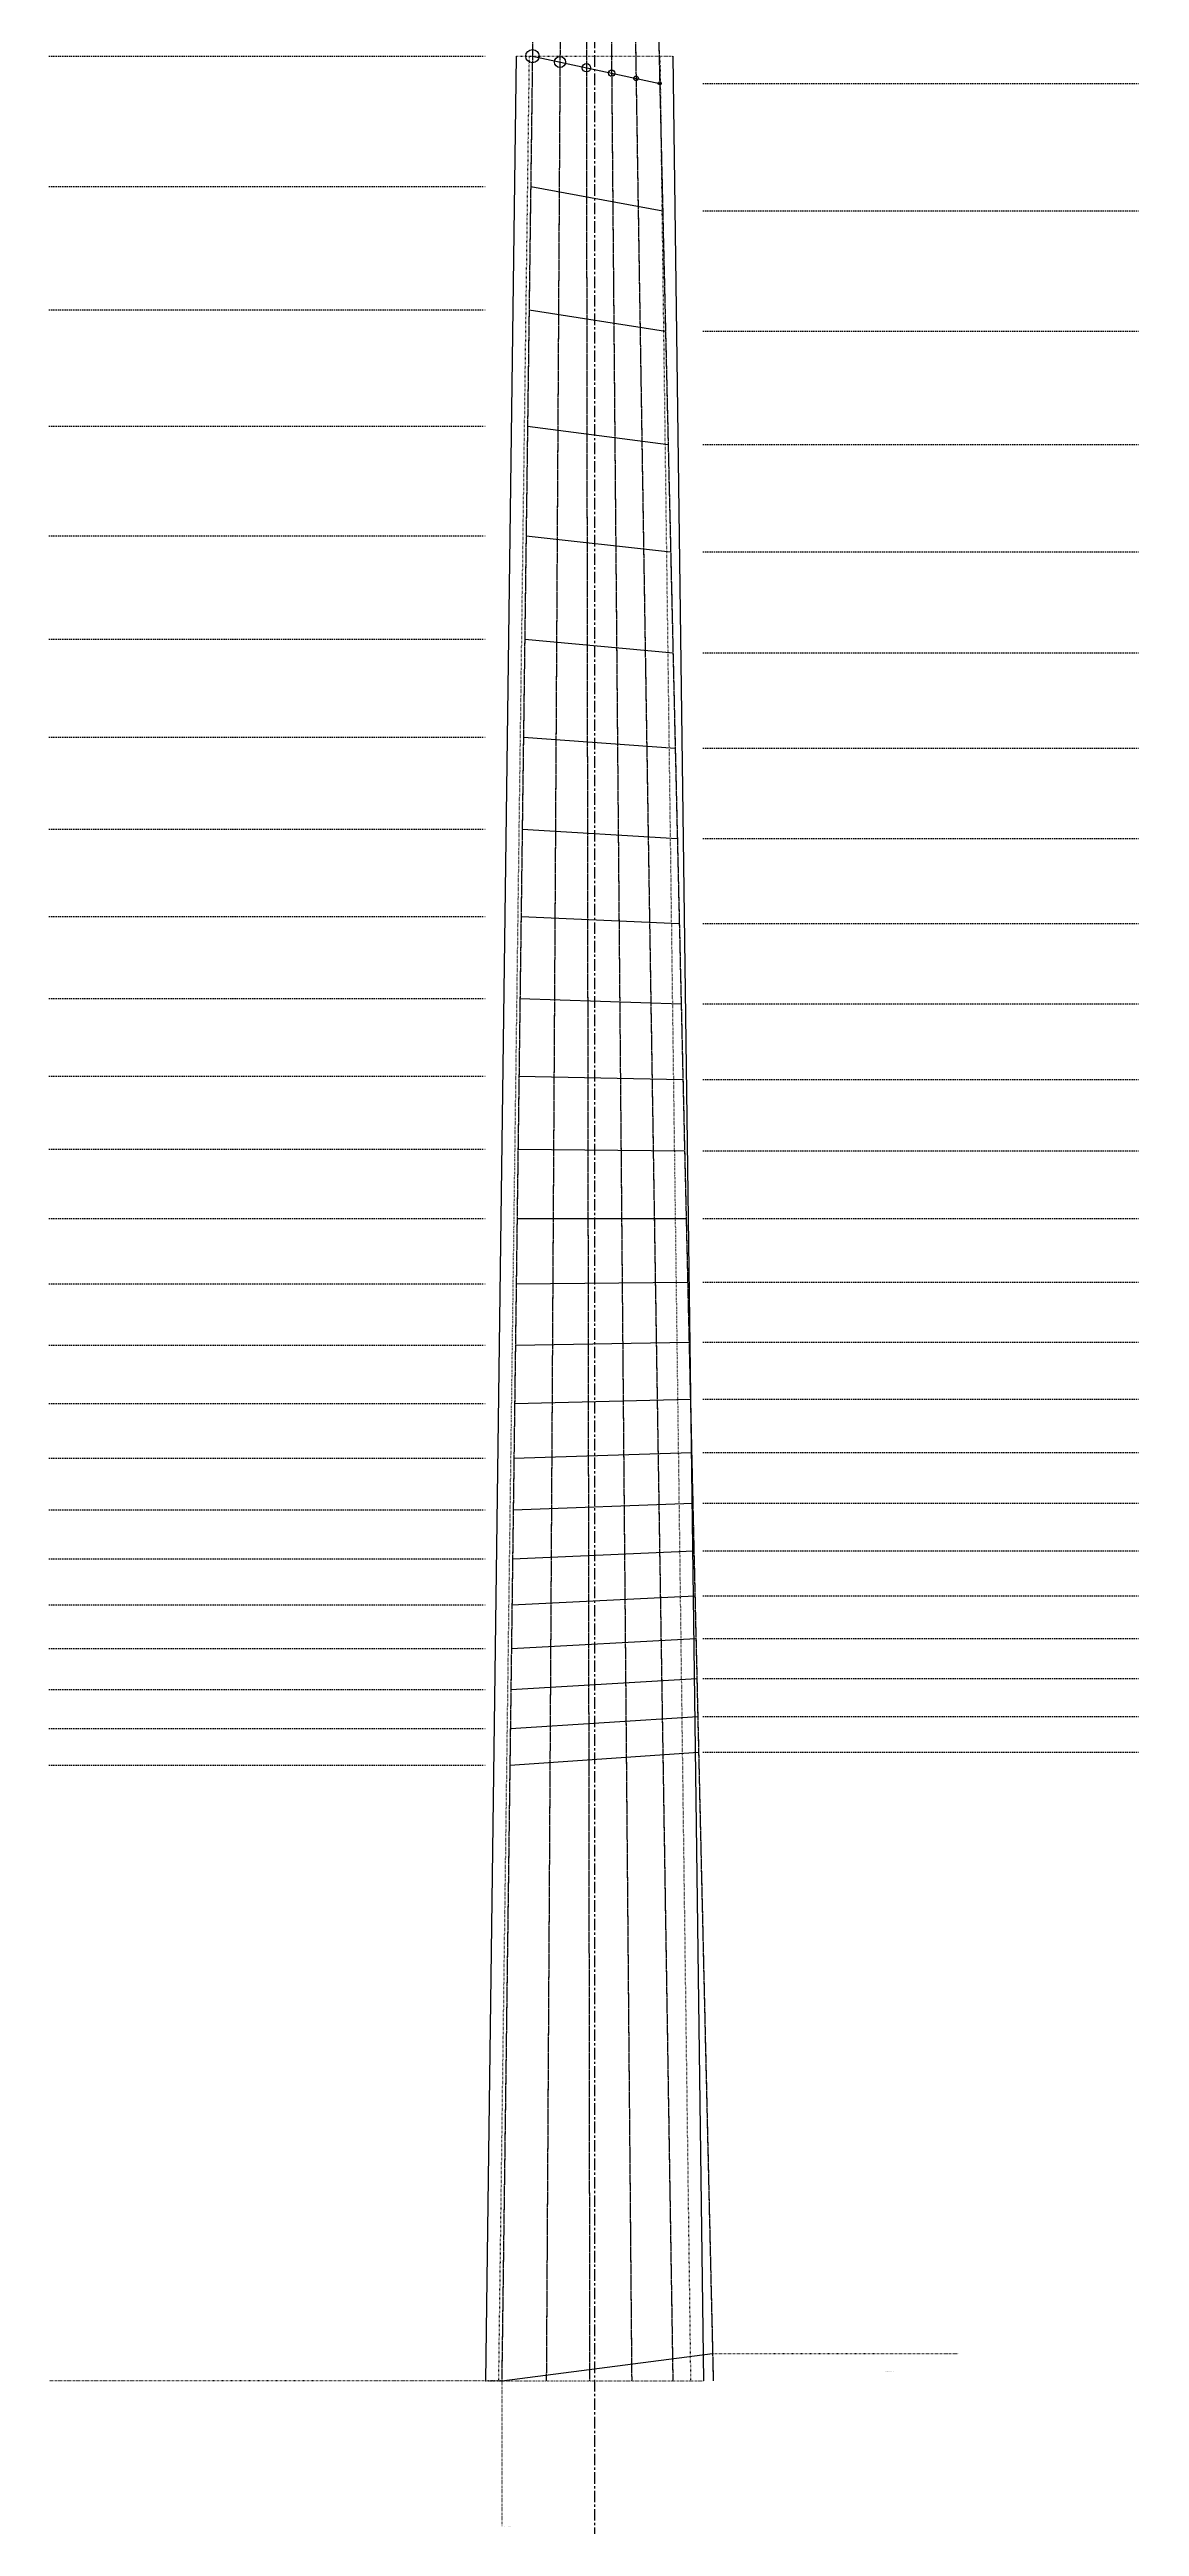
# Model space of a CAD drawing. Header units: millimetres. Extents: x 0 to 300, y -150 to 1050.
# Drawn here: x 0 to 300, y 70 to 752 of the extents above; entities that cross this region are included whole.
import ezdxf

# ---------------------------------------------------------------- set-up
doc = ezdxf.new("R2010")
doc.units = ezdxf.units.MM
for name, pattern in [('CENTER', [5.08, 3.175, -0.635, 0.635, -0.635]), ('DASHED', [1.524, 1.27, -0.254]), ('DASHED2', [0.762, 0.635, -0.127]), ('DOT', [0.508, 0, -0.508]), ('DOT2', [0.254, 0, -0.254])]:
    doc.linetypes.add(name, pattern=pattern)
doc.styles.add('OpenSans', font='OpenSans-Regular.ttf')

msp = doc.modelspace()

# ---------------------------------------------------------------- linework, layer by layer
at = {"linetype": 'CENTER'}
msp.add_line((150, 1050), (150, -150), dxfattribs=at)
at = {"linetype": 'DASHED'}
for p, q in [((135.55, 950), (124.47, 110)), ((141.68, 950), (136.73, 110)), ((147.48, 950), (148.65, 110)), ((152.94, 950), (160.24, 110)), ((158.15, 950), (171.57, 110)), ((163.13, 950), (182.68, 110))]:
    msp.add_line(p, q, dxfattribs=at)
at = {"linetype": 'DASHED2'}
for p, q in [((135.55, 950), (124.47, 110)), ((141.68, 950), (136.73, 110)), ((147.48, 950), (148.65, 110)), ((152.94, 950), (160.24, 110)), ((158.15, 950), (171.57, 110)), ((163.13, 950), (182.68, 110))]:
    msp.add_line(p, q, dxfattribs=at)
at = {"linetype": 'DOT'}
for p, q in [((0, 750), (120, 750)), ((180, 742.5), (300, 742.5)), ((0, 714.08), (120, 714.08)), ((180, 707.42), (300, 707.42)), ((0, 680.18), (120, 680.18)), ((180, 674.31), (300, 674.31)), ((0, 648.17), (120, 648.17)), ((180, 643.06), (300, 643.06)), ((0, 617.97), (120, 617.97)), ((180, 613.56), (300, 613.56)), ((0, 589.46), (120, 589.46)), ((180, 585.72), (300, 585.72)), ((0, 562.55), (120, 562.55)), ((180, 559.44), (300, 559.44)), ((0, 537.15), (120, 537.15)), ((180, 534.64), (300, 534.64)), ((0, 513.17), (120, 513.17)), ((180, 511.23), (300, 511.23)), ((0, 490.55), (120, 490.55)), ((180, 489.13), (300, 489.13)), ((0, 469.19), (120, 469.19)), ((180, 468.27), (300, 468.27)), ((0, 449.03), (120, 449.03)), ((180, 448.58), (300, 448.58)), ((0, 430), (120, 430)), ((180, 430), (300, 430)), ((0, 412.04), (120, 412.04)), ((180, 412.46), (300, 412.46)), ((180, 395.91), (300, 395.91)), ((0, 395.09), (120, 395.09)), ((0, 379.09), (120, 379.09)), ((180, 380.28), (300, 380.28)), ((0, 363.98), (120, 363.98)), ((180, 365.53), (300, 365.53)), ((0, 349.73), (120, 349.73)), ((180, 351.61), (300, 351.61)), ((0, 336.27), (120, 336.27)), ((180, 338.47), (300, 338.47)), ((0, 323.57), (120, 323.57)), ((180, 326.07), (300, 326.07)), ((180, 314.36), (300, 314.36)), ((0, 311.59), (120, 311.59)), ((0, 300.27), (120, 300.27)), ((180, 303.31), (300, 303.31)), ((0, 289.59), (120, 289.59)), ((180, 292.88), (300, 292.88)), ((180, 283.04), (300, 283.04)), ((0, 279.51), (120, 279.51))]:
    msp.add_line(p, q, dxfattribs=at)
for p, q in [((128.44, 750), (120, 110)), ((132.91, 750), (167.96, 742.5)), ((171.56, 750), (180, 110)), ((132.44, 714.08), (168.77, 707.42)), ((131.99, 680.18), (169.55, 674.31)), ((131.57, 648.17), (170.27, 643.06)), ((131.17, 617.97), (170.96, 613.56)), ((130.8, 589.46), (171.61, 585.72)), ((130.44, 562.55), (172.22, 559.44)), ((130.11, 537.15), (172.8, 534.64)), ((129.79, 513.17), (173.34, 511.23)), ((129.49, 490.55), (173.85, 489.13)), ((129.21, 469.19), (174.34, 468.27)), ((128.95, 449.03), (174.8, 448.58)), ((128.69, 430), (175.23, 430)), ((128.46, 412.04), (175.64, 412.46)), ((128.23, 395.09), (176.02, 395.91)), ((128.02, 379.09), (176.39, 380.28)), ((127.82, 363.98), (176.73, 365.53)), ((127.64, 349.73), (177.05, 351.61)), ((127.46, 336.27), (177.36, 338.47)), ((127.29, 323.57), (177.65, 326.07)), ((127.13, 311.59), (177.92, 314.36)), ((126.98, 300.27), (178.18, 303.31)), ((126.84, 289.59), (178.42, 292.88)), ((126.71, 279.51), (178.65, 283.04)), ((124.47, 110), (182.5, 117.5)), ((124.47, 110), (182.5, 117.5))]:
    msp.add_line(p, q)
at = {"linetype": 'DOT2'}
for p, q in [((132, 750), (123.56, 110)), ((128.44, 750), (171.56, 750)), ((168, 750), (176.44, 110)), ((182.5, 117.5), (250, 117.5)), ((124.47, 110), (0, 110)), ((120, 110), (180, 110)), ((124.47, 110), (124.47, 70))]:
    msp.add_line(p, q, dxfattribs=at)
for centre, radius in [((132.91, 750), 1.83), ((140.49, 748.38), 1.52), ((147.76, 746.82), 1.17), ((154.72, 745.33), 0.864), ((161.44, 743.9), 0.635), ((167.96, 742.5), 0.432)]:
    msp.add_circle(centre, radius)

# ---------------------------------------------------------------- texts
at = {"char_height": 0.1, "attachment_point": 1, "style": 'OpenSans'}
for s, insert in [('0 : 0.0 mm', (50, 750)), ('0 : 7.5 mm', (260, 742.5)), ('1 : 35.92 mm', (50, 714.08)), ('1 : 42.579 mm', (260, 707.42)), ('2 : 69.825 mm', (50, 680.18)), ('2 : 75.688 mm', (260, 674.31)), ('3 : 101.826 mm', (50, 648.17)), ('3 : 106.94 mm', (260, 643.06)), ('4 : 132.032 mm', (50, 617.97)), ('4 : 136.437 mm', (260, 613.56)), ('5 : 160.542 mm', (50, 589.46)), ('5 : 164.279 mm', (260, 585.72)), ('6 : 187.452 mm', (50, 562.55)), ('6 : 190.558 mm', (260, 559.44)), ('7 : 212.851 mm', (50, 537.15)), ('7 : 215.363 mm', (260, 534.64)), ('8 : 236.825 mm', (50, 513.17)), ('8 : 238.775 mm', (260, 511.23)), ('9 : 259.454 mm', (50, 490.55)), ('9 : 260.873 mm', (260, 489.13)), ('10 : 280.812 mm', (50, 469.19)), ('10 : 281.731 mm', (260, 468.27)), ('11 : 300.972 mm', (50, 449.03)), ('11 : 301.418 mm', (260, 448.58)), ('12 : 320.0 mm', (50, 430)), ('12 : 320.0 mm', (260, 430)), ('13 : 337.96 mm', (50, 412.04)), ('13 : 337.539 mm', (260, 412.46)), ('14 : 354.094 mm', (260, 395.91)), ('14 : 354.912 mm', (50, 395.09)), ('15 : 370.913 mm', (50, 379.09)), ('15 : 369.72 mm', (260, 380.28)), ('16 : 386.016 mm', (50, 363.98)), ('16 : 384.469 mm', (260, 365.53)), ('17 : 400.271 mm', (50, 349.73)), ('17 : 398.39 mm', (260, 351.61)), ('18 : 413.726 mm', (50, 336.27)), ('18 : 411.529 mm', (260, 338.47)), ('19 : 426.426 mm', (50, 323.57)), ('19 : 423.931 mm', (260, 326.07)), ('20 : 435.637 mm', (260, 314.36)), ('20 : 438.413 mm', (50, 311.59)), ('21 : 449.727 mm', (50, 300.27)), ('21 : 446.686 mm', (260, 303.31)), ('22 : 460.406 mm', (50, 289.59)), ('22 : 457.115 mm', (260, 292.88)), ('23 : 466.959 mm', (260, 283.04)), ('23 : 470.486 mm', (50, 279.51)), ('632.5 mm', (250, 117.5)), ('640.0 mm', (50, 110)), ('Compensación/Compensation:7.5 mm', (230, 112.5)), ('Puente con entonación/Intonated Bridge', (124.47, 70))]:
    msp.add_mtext(s, dxfattribs=dict(at, insert=insert))

doc.saveas('drawing.dxf')
